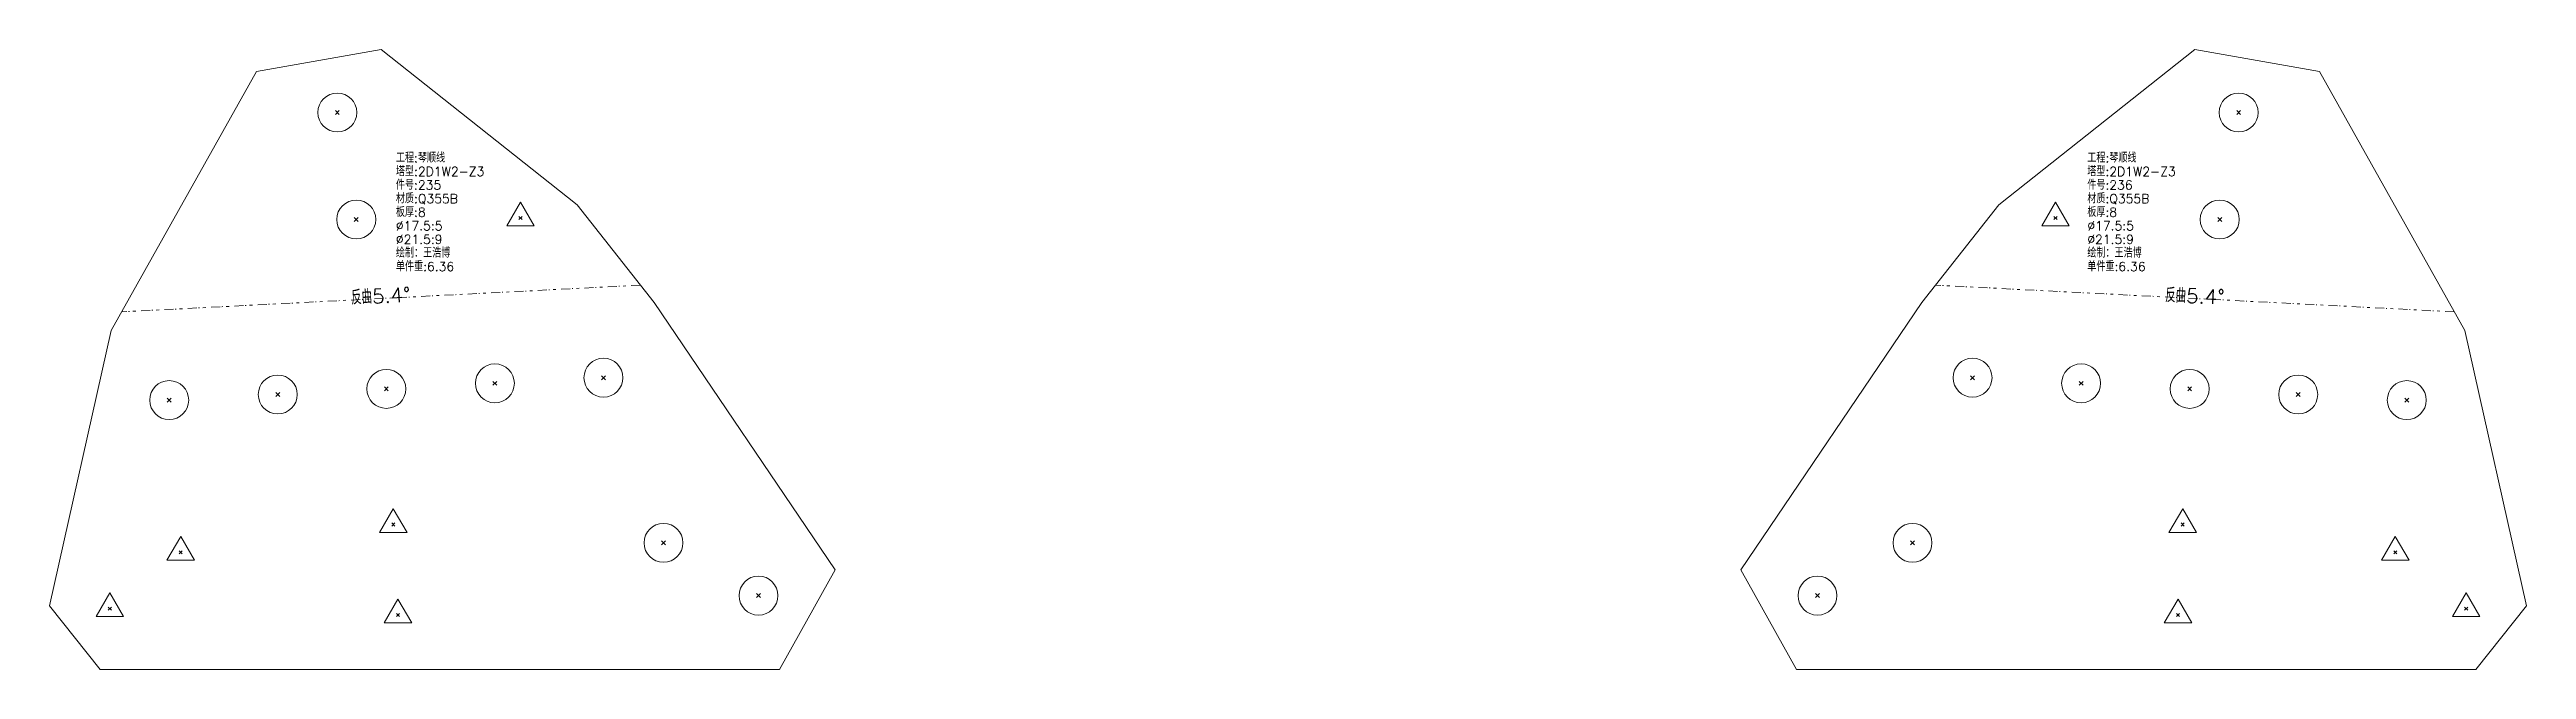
# Model space of a CAD drawing. Extents: x -580 to 8755, y 0 to 14723.
# Drawn here: x 3270 to 4637, y 11921 to 12263 of the extents above; entities that cross this region are included whole.
import ezdxf
from ezdxf.enums import TextEntityAlignment as Align

# ---------------------------------------------------------------- set-up
doc = ezdxf.new("R2010")
doc.units = 0
doc.header["$MEASUREMENT"] = 0
doc.linetypes.add('自定义线型', pattern=[12.9, 5, -3, 1.5, -2, 0.4, -1])
doc.layers.add('1', color=7, linetype='CONTINUOUS', lineweight=25)
doc.styles.get("Standard").update_dxf_attribs({"font": 'simplex.shx', "width": 0.7, "height": 3, "bigfont": 'gbhzfs.shx'})

msp = doc.modelspace()

# ---------------------------------------------------------------- texts
at = {"layer": '1', "color": 7, "linetype": 'Continuous', "lineweight": 18}
for s, p in [('塔型:2D1W2-Z3', (3461.14103, 12191.82869)), ('工程:琴顺线', (3461.14103, 12199.32869)), ('塔型:2D1W2-Z3', (4394.71223, 12191.82869)), ('工程:琴顺线', (4394.71223, 12199.32869)), ('材质:Q355B', (3461.14103, 12176.82869)), ('件号:235', (3461.14103, 12184.32869)), ('材质:Q355B', (4394.71223, 12176.82869)), ('件号:236', (4394.71223, 12184.32869)), ('板厚:8', (3461.14103, 12169.32869)), ('%%c17.5:5', (3461.14103, 12161.82869)), ('板厚:8', (4394.71223, 12169.32869)), ('%%c17.5:5', (4394.71223, 12161.82869)), ('%%c21.5:9', (3461.14103, 12154.32869)), ('%%c21.5:9', (4394.71223, 12154.32869)), ('绘制：王浩博', (3461.14103, 12146.82869)), ('单件重:6.36', (3461.14103, 12139.32869)), ('绘制：王浩博', (4394.71223, 12146.82869)), ('单件重:6.36', (4394.71223, 12139.32869))]:
    msp.add_text(s, height=5, dxfattribs=at).set_placement(p, align=Align.BOTTOM_LEFT)
at = {"layer": '1', "color": 7, "linetype": 'Continuous', "lineweight": 13}
for rotation, p in [(3, (3453.15208, 12120.69617)), (358, (4453.89265, 12120.69617))]:
    msp.add_text('反曲5.4%%d', height=8, rotation=rotation, dxfattribs=at).set_placement(p, align=Align.BOTTOM_CENTER)

# ---------------------------------------------------------------- linework, layer by layer
at = {"layer": '1', "color": 7, "linetype": 'Continuous', "lineweight": 18}
for p, q in [((3384.15072, 12250.94645), (3303.98469, 12108.00101)), ((3453.07496, 12263.17142), (3384.15072, 12250.94645)), ((3561.09956, 12177.49106), (3453.07496, 12263.17142)), ((4453.96978, 12263.17142), (4345.94517, 12177.49106)), ((4522.89401, 12250.94645), (4453.96978, 12263.17142)), ((4603.06004, 12108.00102), (4522.89401, 12250.94645)), ((3603.58698, 12123.44339), (3561.09956, 12177.49106)), ((4345.94517, 12177.49106), (4303.45775, 12123.44339)), ((3703.52237, 11975.92618), (3603.58698, 12123.44339)), ((4303.45775, 12123.44339), (4203.52237, 11975.92618)), ((3303.98469, 12108.00101), (3269.95117, 11956.07748)), ((4637.09357, 11956.07748), (4603.06004, 12108.00102)), ((3672.92667, 11920.85438), (3703.52237, 11975.92618)), ((4203.52237, 11975.92618), (4234.11806, 11920.85438)), ((3269.95117, 11956.07748), (3297.95711, 11920.85438)), ((4609.08763, 11920.85438), (4637.09357, 11956.07748)), ((3297.95711, 11920.85438), (3672.92667, 11920.85438)), ((4234.11806, 11920.85438), (4609.08763, 11920.85438))]:
    msp.add_line(p, q, dxfattribs=at)
at = {"layer": '1', "color": 7, "linetype": 'Continuous', "lineweight": 13}
for p, q in [((3427.70026, 12227.31819), (3429.85026, 12229.46819)), ((3429.85026, 12227.31819), (3427.70026, 12229.46819)), ((4477.19446, 12227.31819), (4479.34446, 12229.46819)), ((4479.34446, 12227.31819), (4477.19446, 12229.46819)), ((3438.17881, 12168.24028), (3440.32881, 12170.39028)), ((3440.32881, 12168.24028), (3438.17881, 12170.39028)), ((3529.93172, 12178.92232), (3522.35422, 12165.79732)), ((3529.05672, 12169.29732), (3530.80672, 12171.04732)), ((3530.80672, 12169.29732), (3529.05672, 12171.04732)), ((3537.50922, 12165.79732), (3529.93172, 12178.92232)), ((4377.11302, 12178.92232), (4369.53552, 12165.79732)), ((4376.23802, 12169.29732), (4377.98802, 12171.04732)), ((4377.98802, 12169.29732), (4376.23802, 12171.04732)), ((4384.69052, 12165.79732), (4377.11302, 12178.92232)), ((4466.71592, 12168.24027), (4468.86592, 12170.39027)), ((4468.86592, 12168.24027), (4466.71592, 12170.39027)), ((3522.35422, 12165.79732), (3537.50922, 12165.79732)), ((4369.53552, 12165.79732), (4384.69052, 12165.79732)), ((3394.84936, 12071.61175), (3396.99936, 12073.76175)), ((3396.99936, 12071.61175), (3394.84936, 12073.76175)), ((3454.76982, 12074.70023), (3456.91982, 12076.85023)), ((3456.91982, 12074.70023), (3454.76982, 12076.85023)), ((3514.69028, 12077.7887), (3516.84028, 12079.9387)), ((3516.84028, 12077.7887), (3514.69028, 12079.9387)), ((3574.61074, 12080.87718), (3576.76074, 12083.02718)), ((3576.76074, 12080.87718), (3574.61074, 12083.02718)), ((4330.284, 12080.87718), (4332.434, 12083.02718)), ((4332.434, 12080.87718), (4330.284, 12083.02718)), ((4390.20446, 12077.7887), (4392.35446, 12079.9387)), ((4392.35446, 12077.7887), (4390.20446, 12079.9387)), ((4450.12491, 12074.70023), (4452.27491, 12076.85023)), ((4452.27491, 12074.70023), (4450.12491, 12076.85023)), ((4510.04537, 12071.61175), (4512.19537, 12073.76175)), ((4512.19537, 12071.61175), (4510.04537, 12073.76175)), ((3334.92891, 12068.52329), (3337.07891, 12070.67329)), ((3337.07891, 12068.52329), (3334.92891, 12070.67329)), ((4569.96583, 12068.52328), (4572.11583, 12070.67328)), ((4572.11583, 12068.52328), (4569.96583, 12070.67328)), ((3459.70541, 12009.62465), (3452.12791, 11996.49965)), ((3467.28291, 11996.49965), (3459.70541, 12009.62465)), ((4447.33932, 12009.62466), (4439.76182, 11996.49966)), ((4454.91682, 11996.49966), (4447.33932, 12009.62466)), ((3342.34814, 11994.28387), (3334.77064, 11981.15887)), ((3349.92564, 11981.15887), (3342.34814, 11994.28387)), ((3452.12791, 11996.49965), (3467.28291, 11996.49965)), ((3458.83041, 11999.99965), (3460.58041, 12001.74965)), ((3460.58041, 11999.99965), (3458.83041, 12001.74965)), ((3607.74705, 11989.71218), (3609.89705, 11991.86218)), ((3609.89705, 11989.71218), (3607.74705, 11991.86218)), ((4297.14769, 11989.71218), (4299.29769, 11991.86218)), ((4299.29769, 11989.71218), (4297.14769, 11991.86218)), ((4439.76182, 11996.49966), (4454.91682, 11996.49966)), ((4446.46432, 11999.99966), (4448.21432, 12001.74966)), ((4448.21432, 11999.99966), (4446.46432, 12001.74966)), ((4564.69659, 11994.28386), (4557.11909, 11981.15886)), ((4572.27409, 11981.15886), (4564.69659, 11994.28386)), ((3334.77064, 11981.15887), (3349.92564, 11981.15887)), ((3341.47314, 11984.65887), (3343.22314, 11986.40887)), ((3343.22314, 11984.65887), (3341.47314, 11986.40887)), ((4557.11909, 11981.15886), (4572.27409, 11981.15886)), ((4563.82159, 11984.65886), (4565.57159, 11986.40886)), ((4565.57159, 11984.65886), (4563.82159, 11986.40886)), ((3303.21136, 11963.16616), (3295.63386, 11950.04116)), ((3310.78886, 11950.04116), (3303.21136, 11963.16616)), ((3660.19638, 11960.57343), (3662.34638, 11962.72343)), ((3662.34638, 11960.57343), (3660.19638, 11962.72343)), ((4244.69836, 11960.57343), (4246.84836, 11962.72343)), ((4246.84836, 11960.57343), (4244.69836, 11962.72343)), ((4603.83338, 11963.16615), (4596.25588, 11950.04115)), ((4611.41088, 11950.04115), (4603.83338, 11963.16615)), ((3295.63386, 11950.04116), (3310.78886, 11950.04116)), ((3302.33636, 11953.54116), (3304.08636, 11955.29116)), ((3304.08636, 11953.54116), (3302.33636, 11955.29116)), ((3462.27914, 11959.69094), (3454.70164, 11946.56594)), ((3461.40414, 11950.06594), (3463.15414, 11951.81594)), ((3463.15414, 11950.06594), (3461.40414, 11951.81594)), ((3469.85664, 11946.56594), (3462.27914, 11959.69094)), ((4444.76559, 11959.69094), (4437.18809, 11946.56594)), ((4443.89059, 11950.06594), (4445.64059, 11951.81594)), ((4445.64059, 11950.06594), (4443.89059, 11951.81594)), ((4452.34309, 11946.56594), (4444.76559, 11959.69094)), ((4596.25588, 11950.04115), (4611.41088, 11950.04115)), ((4602.95838, 11953.54115), (4604.70838, 11955.29115)), ((4604.70838, 11953.54115), (4602.95838, 11955.29115)), ((3454.70164, 11946.56594), (3469.85664, 11946.56594)), ((4437.18809, 11946.56594), (4452.34309, 11946.56594))]:
    msp.add_line(p, q, dxfattribs=at)
at = {"layer": '1', "color": 190, "linetype": '自定义线型', "lineweight": 13}
for p, q in [((3596.02197, 12133.06674), (3309.76745, 12118.31235)), ((4597.27729, 12118.31235), (4311.02276, 12133.06674))]:
    msp.add_line(p, q, dxfattribs=at)
at = {"layer": '1', "color": 7, "linetype": 'Continuous', "lineweight": 13}
for centre in [(3428.77526, 12228.39319), (4478.26946, 12228.39319), (3439.25381, 12169.31528), (4467.79092, 12169.31527), (3455.84482, 12075.77523), (3515.76528, 12078.8637), (3575.68574, 12081.95218), (4331.359, 12081.95218), (4391.27946, 12078.8637), (4451.19991, 12075.77523), (3336.00391, 12069.59829), (3395.92436, 12072.68675), (4511.12037, 12072.68675), (4571.04083, 12069.59828), (3608.82205, 11990.78718), (4298.22269, 11990.78718), (3661.27138, 11961.64843), (4245.77336, 11961.64843)]:
    msp.add_circle(centre, 10.75, dxfattribs=at)

msp.set_redraw_order([(e.dxf.handle, doc.entitydb.next_handle()) for e in msp.query("TEXT MTEXT ATTDEF DIMENSION ARC_DIMENSION")])  # texts and dimensions are drawn at this point

doc.saveas('drawing.dxf')
